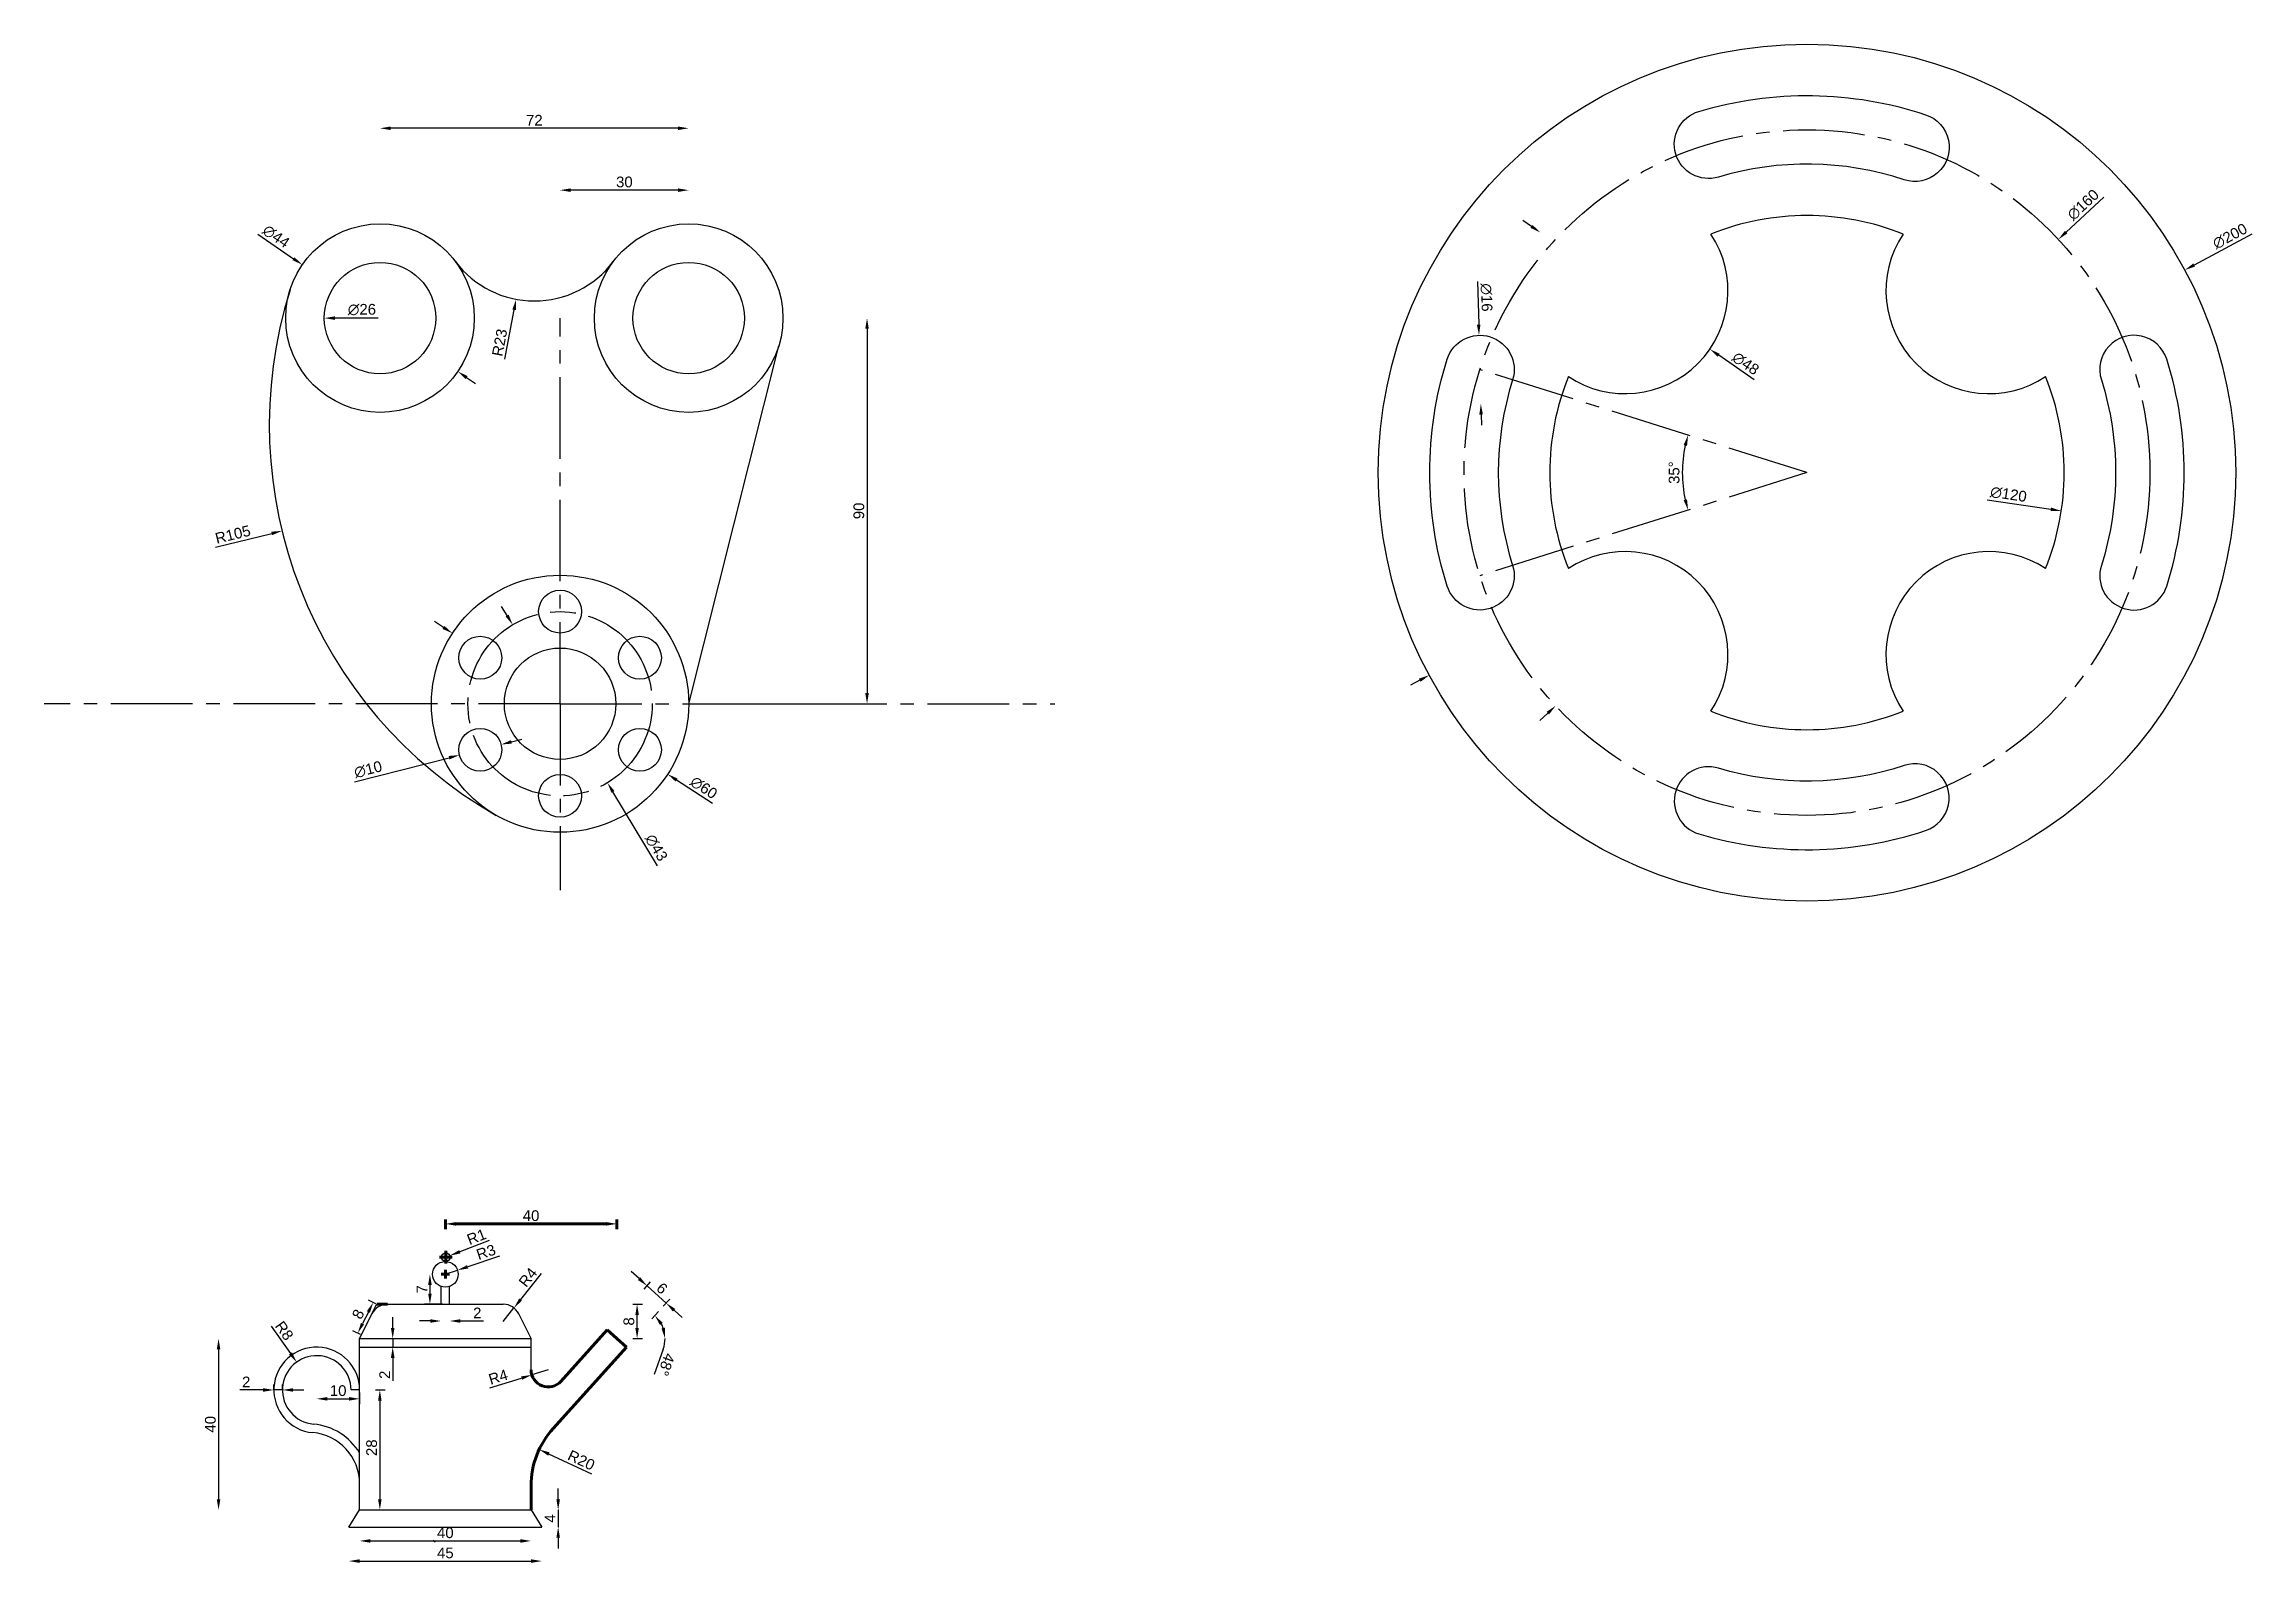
# Model space of a CAD drawing. Header units: inches. Extents: x 934 to 13503, y 40 to 6452.
# Drawn here: x 2551 to 3066, y 2793 to 3148 of the extents above; entities that cross this region are included whole.
import ezdxf

# ---------------------------------------------------------------- set-up
doc = ezdxf.new("R2010")
doc.units = ezdxf.units.IN
doc.linetypes.add('ACAD_ISO08W100', pattern=[36, 24, -3, 6, -3])
doc.linetypes.add('CENTER2', pattern=[28.575, 19.05, -3.175, 3.175, -3.175])
doc.styles.get("Standard").update_dxf_attribs({"font": 'arial.ttf'})
doc.dimstyles.new('ISO-25', dxfattribs={"dimtxt": 2.5, "dimasz": 2.5, "dimexe": 1.25, "dimexo": 0.275, "dimtad": 1, "dimdsep": 46, "dimtxsty": 'Standard', "dimcen": 2.5, "dimclrd": 256, "dimadec": 0, "dimazin": 0, "dimtfac": 1, "dimtmove": 0, "dimatfit": 3, "dimfxl": 1, "dimfxlon": 1, "dimarcsym": 0})

msp = doc.modelspace()

# ---------------------------------------------------------------- texts
at = {"char_height": 2.5, "attachment_point": 5}
for s, insert in [('72', (2665.346, 3129.807)), ('30', (2686.346, 3115.387)), ('∅26', (2625.121, 3085.603)), ('2', (2652.036, 2851.46)), ('10', (2619.583, 2833.316)), ('40', (2644.583, 2800.149)), ('45', (2644.583, 2795.448))]:
    msp.add_mtext(s, dxfattribs=dict(at, insert=insert))
for s, insert, rotation in [('∅160', (3026.644, 3110.066), 42.86995), ('∅200', (3060.873, 3102.732), 28.21224), ('∅44', (2605.096, 3102.675), 325.52322), ('∅16', (2887.432, 3088.445), 271.55328), ('R23', (2657.26, 3077.918), 79.35145), ('∅48', (2947.901, 3073.026), 325.4484), ('90', (2741.05, 3038.631), 90), ('R105', (2595.017, 3033.134), 13.65872), ('∅10', (2626.567, 2978.274), 14.2448), ('∅60', (2704.86, 2974.038), 326.77789), ('∅43', (2693.798, 2960.032), 300.95564), ('7', (2639.111, 2856.983), 90), ('R8', (2607.013, 2847.304), 305.63987), ('40', (2589.781, 2825.483), 90), ('4', (2669.028, 2803.483), 90)]:
    msp.add_mtext(s, dxfattribs=dict(at, insert=insert, rotation=rotation))
at = {"lineweight": 80, "insert": (2664.583, 2874.149), "char_height": 2.5, "attachment_point": 5}
msp.add_mtext('40', dxfattribs=at)

# ---------------------------------------------------------------- blocks, each defined once
blk = doc.blocks.new('*D71')
at = {"color": 0, "lineweight": -2, "transparency": 16777216}
for p, q in [((2628.31, 2833.48), (2630.56, 2833.48)), ((2628.31, 2805.48), (2630.56, 2805.48))]:
    blk.add_line(p, q, dxfattribs=at)
at = {"lineweight": -2, "transparency": 16777216}
blk.add_line((2629.31, 2830.98), (2629.31, 2807.98), dxfattribs=at)
at = {"lineweight": 80, "transparency": 16777216}
for points in [[(2628.89, 2830.98), (2629.72, 2830.98), (2629.31, 2833.48)], [(2628.89, 2807.98), (2629.72, 2807.98), (2629.31, 2805.48)]]:
    blk.add_solid(points, dxfattribs=at)
at = {"layer": 'Defpoints', "color": 0, "lineweight": 80, "transparency": 16777216}
for p in [(2624.58, 2833.48), (2624.58, 2805.48), (2629.31, 2805.48)]:
    blk.add_point(p, dxfattribs=at)
at = {"color": 0, "transparency": 16777216, "insert": (2627.4, 2820), "char_height": 2.5, "attachment_point": 5, "rotation": 90}
blk.add_mtext('28', dxfattribs=at)
blk = doc.blocks.new('*D72')
at = {"lineweight": -2, "transparency": 16777216}
for p, q in [((2602.08, 2833.48), (2596.68, 2833.48)), ((2606.58, 2833.48), (2604.58, 2833.48)), ((2609.08, 2833.48), (2611.58, 2833.48))]:
    blk.add_line(p, q, dxfattribs=at)
at = {"color": 0, "lineweight": -2, "transparency": 16777216}
for p, q in [((2604.58, 2833.48), (2604.58, 2834.73)), ((2606.58, 2833.48), (2606.58, 2834.73))]:
    blk.add_line(p, q, dxfattribs=at)
at = {"lineweight": 80, "transparency": 16777216}
for points in [[(2602.08, 2833.9), (2602.08, 2833.07), (2604.58, 2833.48)], [(2609.08, 2833.9), (2609.08, 2833.07), (2606.58, 2833.48)]]:
    blk.add_solid(points, dxfattribs=at)
at = {"layer": 'Defpoints', "color": 0, "lineweight": 80, "transparency": 16777216}
for p in [(2604.58, 2833.48), (2604.58, 2833.48), (2606.58, 2833.48)]:
    blk.add_point(p, dxfattribs=at)
at = {"color": 0, "transparency": 16777216, "insert": (2598.13, 2835.36), "char_height": 2.5, "attachment_point": 5}
blk.add_mtext('2', dxfattribs=at)
blk = doc.blocks.new('*D73')
at = {"lineweight": -2, "transparency": 16777216}
for p, q in [((2632.31, 2847.98), (2632.31, 2850.48)), ((2632.31, 2845.48), (2632.31, 2843.48)), ((2632.31, 2840.98), (2632.31, 2835.58))]:
    blk.add_line(p, q, dxfattribs=at)
at = {"color": 0, "lineweight": -2, "transparency": 16777216}
for p, q in [((2631.31, 2845.48), (2633.56, 2845.48)), ((2631.31, 2843.48), (2633.56, 2843.48))]:
    blk.add_line(p, q, dxfattribs=at)
at = {"lineweight": 80, "transparency": 16777216}
for points in [[(2631.89, 2847.98), (2632.73, 2847.98), (2632.31, 2845.48)], [(2631.89, 2840.98), (2632.73, 2840.98), (2632.31, 2843.48)]]:
    blk.add_solid(points, dxfattribs=at)
at = {"layer": 'Defpoints', "color": 0, "lineweight": 80, "transparency": 16777216}
for p in [(2624.58, 2845.48), (2624.58, 2843.48), (2632.31, 2843.48)]:
    blk.add_point(p, dxfattribs=at)
at = {"color": 0, "transparency": 16777216, "insert": (2630.43, 2837.03), "char_height": 2.5, "attachment_point": 5, "rotation": 90}
blk.add_mtext('2', dxfattribs=at)
blk = doc.blocks.new('*D74')
at = {"color": 0, "lineweight": -2, "transparency": 16777216}
for p, q in [((2628.34, 2853.61), (2626.62, 2854.46)), ((2624.76, 2846.45), (2623.04, 2847.31))]:
    blk.add_line(p, q, dxfattribs=at)
at = {"lineweight": -2, "transparency": 16777216}
blk.add_line((2626.62, 2851.67), (2625.28, 2848.99), dxfattribs=at)
at = {"lineweight": 80, "transparency": 16777216}
for points in [[(2626.25, 2851.86), (2626.99, 2851.48), (2627.74, 2853.9)], [(2624.91, 2849.17), (2625.65, 2848.8), (2624.16, 2846.75)]]:
    blk.add_solid(points, dxfattribs=at)
at = {"layer": 'Defpoints', "color": 0, "lineweight": 80, "transparency": 16777216}
for p in [(2628.58, 2853.48), (2624.16, 2846.75), (2625.01, 2846.33)]:
    blk.add_point(p, dxfattribs=at)
at = {"color": 0, "transparency": 16777216, "insert": (2624.25, 2851.18), "char_height": 2.5, "attachment_point": 5, "rotation": 63.4349}
blk.add_mtext('8', dxfattribs=at)
blk = doc.blocks.new('*D75')
at = {"lineweight": -2, "transparency": 16777216}
for p, q in [((2657.18, 2864.69), (2649.8, 2862.23)), ((2644.58, 2860.48), (2647.43, 2861.43))]:
    blk.add_line(p, q, dxfattribs=at)
at = {"lineweight": 80, "transparency": 16777216}
blk.add_solid([(2649.67, 2862.62), (2649.93, 2861.83), (2647.43, 2861.43)], dxfattribs=at)
at = {"layer": 'Defpoints', "color": 0, "lineweight": 80, "transparency": 16777216}
for p in [(2644.58, 2860.48), (2647.43, 2861.43)]:
    blk.add_point(p, dxfattribs=at)
at = {"color": 0, "transparency": 16777216, "insert": (2654.07, 2865.66), "char_height": 2.5, "attachment_point": 5, "rotation": 18.4856}
blk.add_mtext('R3', dxfattribs=at)
blk = doc.blocks.new('*D76')
at = {"lineweight": -2, "transparency": 16777216}
for p, q in [((2644.69, 2864.48), (2645.62, 2864.84)), ((2654.77, 2868.35), (2647.96, 2865.73))]:
    blk.add_line(p, q, dxfattribs=at)
at = {"lineweight": 80, "transparency": 16777216}
blk.add_solid([(2647.81, 2866.12), (2648.11, 2865.35), (2645.62, 2864.84)], dxfattribs=at)
at = {"layer": 'Defpoints', "color": 0, "lineweight": 80, "transparency": 16777216}
for p in [(2644.69, 2864.48), (2645.62, 2864.84)]:
    blk.add_point(p, dxfattribs=at)
at = {"color": 0, "transparency": 16777216, "insert": (2651.86, 2869.24), "char_height": 2.5, "attachment_point": 5, "rotation": 20.9792}
blk.add_mtext('R1', dxfattribs=at)
blk = doc.blocks.new('*D77')
at = {"lineweight": -2, "transparency": 16777216}
for p, q in [((2666.95, 2860.68), (2662.14, 2854.58)), ((2658.11, 2849.48), (2660.59, 2852.62))]:
    blk.add_line(p, q, dxfattribs=at)
at = {"lineweight": 80, "transparency": 16777216}
blk.add_solid([(2661.81, 2854.84), (2662.47, 2854.33), (2660.59, 2852.62)], dxfattribs=at)
at = {"layer": 'Defpoints', "color": 0, "lineweight": 80, "transparency": 16777216}
for p in [(2658.11, 2849.48), (2660.59, 2852.62)]:
    blk.add_point(p, dxfattribs=at)
at = {"color": 0, "transparency": 16777216, "insert": (2663.85, 2859.78), "char_height": 2.5, "attachment_point": 5, "rotation": 51.7093}
blk.add_mtext('R4', dxfattribs=at)
blk = doc.blocks.new('*U78')
blk.add_circle((0, 0), 5)
blk = doc.blocks.new('*U79')
at = {"color": 0, "linetype": 'ByBlock', "lineweight": -2, "transparency": 16777216}
blk.add_blockref('*U78', (4136.46, 2301.78), dxfattribs=at)
for p, rotation in [((4117.84, 2291.03), 59.99999999999999), ((4155.08, 2291.03), 300.0000000000001), ((4117.84, 2269.53), 120), ((4155.08, 2269.53), 240), ((4136.46, 2258.78), 180)]:
    blk.add_blockref('*U78', p, dxfattribs=dict(at, rotation=rotation))
blk = doc.blocks.new('*D80')
at = {"lineweight": -2, "transparency": 16777216}
blk.add_arc((2962.21, 3047.57), 29.08, 167.4271, 192.5729, dxfattribs=at)
at = {"lineweight": 80, "transparency": 16777216}
for points in [[(2933.43, 3054), (2934.23, 3053.79), (2934.48, 3056.31)], [(2934.23, 3041.34), (2933.43, 3041.13), (2934.48, 3038.82)]]:
    blk.add_solid(points, dxfattribs=at)
at = {"layer": 'Defpoints', "color": 0, "lineweight": 80, "transparency": 16777216}
for p in [(2885.92, 3071.62), (2933.28, 3050.52), (2962.21, 3047.57), (2962.21, 3047.57), (2885.92, 3023.51)]:
    blk.add_point(p, dxfattribs=at)
at = {"color": 0, "transparency": 16777216, "insert": (2931.23, 3047.57), "char_height": 2.5, "attachment_point": 5, "rotation": 90}
blk.add_mtext('35°', dxfattribs=at)
blk = doc.blocks.new('*D81')
at = {"lineweight": -2, "transparency": 16777216}
blk.add_line((3004.24, 3041.25), (3019.07, 3039.02), dxfattribs=at)
at = {"lineweight": 80, "transparency": 16777216}
blk.add_solid([(3019.14, 3039.43), (3019.01, 3038.6), (3021.55, 3038.64)], dxfattribs=at)
at = {"layer": 'Defpoints', "color": 0, "lineweight": 80, "transparency": 16777216}
for p in [(2902.88, 3056.49), (3021.55, 3038.64)]:
    blk.add_point(p, dxfattribs=at)
at = {"color": 0, "transparency": 16777216, "insert": (3009.22, 3042.49), "char_height": 2.5, "attachment_point": 5, "rotation": 351.4481}
blk.add_mtext('∅120', dxfattribs=at)
blk = doc.blocks.new('*D295')
at = {"lineweight": -2, "transparency": 16777216}
blk.add_line((2678.76, 2813.84), (2668.74, 2818.54), dxfattribs=at)
at = {"lineweight": 80, "transparency": 16777216}
blk.add_solid([(2668.92, 2818.92), (2668.56, 2818.16), (2666.48, 2819.6)], dxfattribs=at)
at = {"layer": 'Defpoints', "color": 0, "lineweight": 80, "transparency": 16777216}
for p in [(2666.48, 2819.6), (2684.58, 2811.11)]:
    blk.add_point(p, dxfattribs=at)
at = {"color": 0, "lineweight": 80, "transparency": 16777216, "insert": (2676.3, 2817.09), "char_height": 2.5, "attachment_point": 5, "rotation": 334.8733}
blk.add_mtext('R20', dxfattribs=at)
blk = doc.blocks.new('*D296')
at = {"lineweight": -2, "transparency": 16777216}
for p, q in [((2668.58, 2838.17), (2664.76, 2836.99)), ((2654.95, 2833.95), (2662.37, 2836.25))]:
    blk.add_line(p, q, dxfattribs=at)
at = {"lineweight": 80, "transparency": 16777216}
blk.add_solid([(2662.25, 2836.65), (2662.5, 2835.85), (2664.76, 2836.99)], dxfattribs=at)
at = {"layer": 'Defpoints', "color": 0, "lineweight": 80, "transparency": 16777216}
for p in [(2668.58, 2838.17), (2664.76, 2836.99)]:
    blk.add_point(p, dxfattribs=at)
at = {"color": 0, "lineweight": 80, "transparency": 16777216, "insert": (2656.91, 2836.52), "char_height": 2.5, "attachment_point": 5, "rotation": 17.2042}
blk.add_mtext('R4', dxfattribs=at)
blk = doc.blocks.new('*D297')
at = {"color": 0, "lineweight": -2, "transparency": 16777216}
for p, q in [((2688.31, 2853.48), (2690.56, 2853.48)), ((2688.31, 2845.48), (2690.56, 2845.48))]:
    blk.add_line(p, q, dxfattribs=at)
at = {"lineweight": -2, "transparency": 16777216}
blk.add_line((2689.31, 2847.98), (2689.31, 2850.98), dxfattribs=at)
at = {"lineweight": 80, "transparency": 16777216}
for points in [[(2688.9, 2850.98), (2689.73, 2850.98), (2689.31, 2853.48)], [(2688.9, 2847.98), (2689.73, 2847.98), (2689.31, 2845.48)]]:
    blk.add_solid(points, dxfattribs=at)
at = {"layer": 'Defpoints', "color": 0, "lineweight": 80, "transparency": 16777216}
for p in [(2684.72, 2853.48), (2689.31, 2853.48), (2684.58, 2845.48)]:
    blk.add_point(p, dxfattribs=at)
at = {"color": 0, "lineweight": 80, "transparency": 16777216, "insert": (2687.41, 2849.48), "char_height": 2.5, "attachment_point": 5, "rotation": 90}
blk.add_mtext('8', dxfattribs=at)
blk = doc.blocks.new('*D298')
at = {"lineweight": -2, "transparency": 16777216}
for p, q in [((2689.77, 2859.46), (2687.91, 2861.13)), ((2691.63, 2857.79), (2696.08, 2853.77)), ((2697.94, 2852.1), (2699.8, 2850.43))]:
    blk.add_line(p, q, dxfattribs=at)
at = {"color": 0, "lineweight": -2, "transparency": 16777216}
for p, q in [((2690.96, 2857.04), (2692.46, 2858.72)), ((2695.42, 2853.03), (2696.92, 2854.7))]:
    blk.add_line(p, q, dxfattribs=at)
at = {"lineweight": 80, "transparency": 16777216}
for points in [[(2690.05, 2859.77), (2689.49, 2859.15), (2691.63, 2857.79)], [(2698.22, 2852.41), (2697.66, 2851.79), (2696.08, 2853.77)]]:
    blk.add_solid(points, dxfattribs=at)
at = {"layer": 'Defpoints', "color": 0, "lineweight": 80, "transparency": 16777216}
for p in [(2696.08, 2853.77), (2682.35, 2847.49), (2686.81, 2843.48)]:
    blk.add_point(p, dxfattribs=at)
at = {"color": 0, "lineweight": 80, "transparency": 16777216, "insert": (2695.13, 2857.19), "char_height": 2.5, "attachment_point": 5, "rotation": 318}
blk.add_mtext('6', dxfattribs=at)
blk = doc.blocks.new('*D299')
at = {"color": 0, "lineweight": -2, "transparency": 16777216}
blk.add_line((2692.78, 2850.11), (2694.29, 2851.78), dxfattribs=at)
at = {"lineweight": -2, "transparency": 16777216}
blk.add_line((2695.41, 2843.01), (2693.27, 2837.13), dxfattribs=at)
for start, end in [(19.8702, 28.079), (340.0282, 359.9492)]:
    blk.add_arc((2688.62, 2845.48), 7.23, start, end, dxfattribs=at)
at = {"lineweight": 80, "transparency": 16777216}
for points in [[(2694.66, 2848.62), (2695.32, 2849.14), (2693.45, 2850.85)], [(2695.82, 2848.01), (2695, 2847.86), (2695.84, 2845.47)]]:
    blk.add_solid(points, dxfattribs=at)
at = {"layer": 'Defpoints', "color": 0, "lineweight": 80, "transparency": 16777216}
for p in [(2694.75, 2849.31), (2684.58, 2845.48), (2686.81, 2843.48), (2700.35, 2845.47), (2669.72, 2824.49)]:
    blk.add_point(p, dxfattribs=at)
at = {"color": 0, "lineweight": 80, "transparency": 16777216, "insert": (2696.13, 2839.42), "char_height": 2.5, "attachment_point": 5, "rotation": 250.0282}
blk.add_mtext('48°', dxfattribs=at)

# ---------------------------------------------------------------- dimensions: what is measured, and where the dimension line sits
dim = msp.add_angular_dim_2l(base=(2933.283, 3050.522), line1=((2962.213, 3047.566), (2885.916, 3023.51)), line2=((2962.213, 3047.566), (2885.916, 3071.623)), dimstyle='ISO-25')
dim.commit()
dim.dimension.update_dxf_attribs({"geometry": '*D80', "text_midpoint": (2931.23, 3047.566)})
dim = msp.add_diameter_dim_2p(p1=(2902.88, 3056.489), p2=(3021.546, 3038.644), dimstyle='ISO-25')
dim.commit()
dim.dimension.update_dxf_attribs({"geometry": '*D81', "text_midpoint": (3008.929, 3040.541), "dimtype": 163})
for center, mpoint, picture, middle in [((2644.691, 2864.481), (2645.624, 2864.839), '*D76', (2651.86, 2869.244)), ((2644.583, 2860.483), (2647.429, 2861.434), '*D75', (2654.072, 2865.661)), ((2658.111, 2849.483), (2660.59, 2852.622), '*D77', (2663.85, 2859.777))]:
    dim = msp.add_radius_dim(center=center, mpoint=mpoint, dimstyle='ISO-25')
    dim.commit()
    dim.dimension.update_dxf_attribs({"geometry": picture, "text_midpoint": middle})
at = {"lineweight": 80}
dim = msp.add_aligned_dim(p1=(2682.354, 2847.49), p2=(2686.813, 2843.475), distance=13.856, dimstyle='ISO-25', dxfattribs=at)
dim.commit()
dim.dimension.update_dxf_attribs({"geometry": '*D298', "text_midpoint": (2695.127, 2857.193)})
dim = msp.add_aligned_dim(p1=(2628.583, 2853.483), p2=(2625.006, 2846.327), distance=-0.944, dimstyle='ISO-25')
dim.commit()
dim.dimension.update_dxf_attribs({"geometry": '*D74', "text_midpoint": (2624.249, 2851.177)})
dim = msp.add_linear_dim(base=(2689.313, 2853.481), p1=(2684.583, 2845.483), p2=(2684.722, 2853.481), angle=90, dimstyle='ISO-25', dxfattribs=at)
dim.commit()
dim.dimension.update_dxf_attribs({"geometry": '*D297', "text_midpoint": (2687.411, 2849.482)})
dim = msp.add_linear_dim(base=(2632.311, 2843.483), p1=(2624.583, 2845.483), p2=(2624.583, 2843.483), angle=90, dimstyle='ISO-25')
dim.commit()
dim.dimension.update_dxf_attribs({"geometry": '*D73', "text_midpoint": (2630.431, 2837.03)})
dim = msp.add_angular_dim_2l(base=(2694.747, 2849.307), line1=((2686.813, 2843.475), (2669.72, 2824.492)), line2=((2684.583, 2845.483), (2700.348, 2845.469)), dimstyle='ISO-25', dxfattribs=at)
dim.commit()
dim.dimension.update_dxf_attribs({"geometry": '*D299', "text_midpoint": (2696.128, 2839.422)})
dim = msp.add_radius_dim(center=(2668.583, 2838.174), mpoint=(2664.762, 2836.991), dimstyle='ISO-25', dxfattribs=at)
dim.commit()
dim.dimension.update_dxf_attribs({"geometry": '*D296', "text_midpoint": (2656.914, 2836.524)})
dim = msp.add_linear_dim(base=(2604.583, 2833.483), p1=(2606.583, 2833.483), p2=(2604.583, 2833.483), dimstyle='ISO-25')
dim.commit()
dim.dimension.update_dxf_attribs({"geometry": '*D72', "text_midpoint": (2598.13, 2835.363)})
dim = msp.add_linear_dim(base=(2629.305, 2805.483), p1=(2624.583, 2833.483), p2=(2624.583, 2805.483), angle=90, dimstyle='ISO-25')
dim.commit()
dim.dimension.update_dxf_attribs({"geometry": '*D71', "text_midpoint": (2629.305, 2819.996), "dimtype": 160})
dim = msp.add_radius_dim(center=(2684.583, 2811.11), mpoint=(2666.476, 2819.602), dimstyle='ISO-25', dxfattribs=at)
dim.commit()
dim.dimension.update_dxf_attribs({"geometry": '*D295', "text_midpoint": (2675.494, 2815.372), "dimtype": 164})

# ---------------------------------------------------------------- linework, layer by layer
for p, q in [((2698.846, 3127.927), (2631.846, 3127.927)), ((2698.846, 3113.484), (2673.846, 3113.484)), ((3031.461, 3111.848), (3022.677, 3103.694)), ((2897.961, 3105.022), (2895.902, 3106.44)), ((2600.872, 3103.184), (2609.149, 3097.5)), ((3065.984, 3103.237), (3052.536, 3096.022)), ((2885.359, 3092.165), (2885.631, 3082.119)), ((2658.462, 3074.017), (2660.634, 3085.57)), ((2628.895, 3083.631), (2618.846, 3083.631)), ((2742.951, 3081.131), (2742.951, 2996.131)), ((2701.346, 2993.631), (2722.375, 3077.168)), ((2949.895, 3069.26), (2941.613, 3074.963)), ((2649.543, 3069.763), (2651.604, 3068.347)), ((2886.2, 3061.127), (2886.268, 3058.628)), ((2591.004, 3030.202), (2604.073, 3033.378)), ((2644.158, 3011.438), (2642.067, 3012.807)), ((2659.001, 3014.213), (2657.715, 3016.357)), ((2871.89, 2999.111), (2869.687, 2997.929)), ((2701.971, 2993.631), (2744.201, 2993.631)), ((2901.749, 2991.439), (2899.917, 2989.738)), ((2659.996, 2984.727), (2662.419, 2985.342)), ((2623.396, 2975.435), (2645.457, 2981.036)), ((2694.05, 2955.78), (2683.691, 2973.05)), ((2706.935, 2970.323), (2698.534, 2975.825)), ((2624.583, 2845.483), (2628.583, 2853.483)), ((2631.055, 2853.483), (2658.111, 2853.483)), ((2643.958, 2853.483), (2639.736, 2853.483)), ((2640.986, 2857.983), (2640.986, 2855.983)), ((2643.583, 2853.483), (2643.583, 2857.654)), ((2644.583, 2853.483), (2658.111, 2853.483)), ((2645.583, 2853.483), (2645.583, 2857.654)), ((2603.928, 2848.344), (2608.465, 2842.016)), ((2641.083, 2849.58), (2638.583, 2849.58)), ((2648.083, 2849.58), (2653.489, 2849.58)), ((2664.583, 2845.483), (2661.689, 2851.271)), ((2591.682, 2842.983), (2591.682, 2807.983)), ((2624.583, 2845.483), (2664.583, 2845.483)), ((2624.583, 2811.574), (2624.583, 2845.483)), ((2624.583, 2843.483), (2664.583, 2843.483)), ((2664.583, 2838.174), (2664.583, 2845.483)), ((2624.583, 2833.483), (2622.583, 2833.483)), ((2624.583, 2832.858), (2624.583, 2830.164)), ((2617.083, 2831.414), (2622.083, 2831.414)), ((2624.583, 2805.483), (2624.583, 2811.574)), ((2670.903, 2807.983), (2670.903, 2810.483)), ((2622.083, 2801.483), (2624.583, 2805.483)), ((2624.583, 2805.483), (2664.583, 2805.483)), ((2664.583, 2805.483), (2667.083, 2801.483)), ((2670.903, 2805.483), (2670.903, 2801.483)), ((2622.083, 2801.483), (2667.083, 2801.483)), ((2627.083, 2798.248), (2662.083, 2798.248)), ((2670.903, 2798.983), (2670.903, 2796.483)), ((2624.583, 2793.551), (2664.583, 2793.551))]:
    msp.add_line(p, q)
at = {"linetype": 'CENTER2'}
for p, q in [((2671.346, 2993.631), (2671.346, 3083.631)), ((2962.213, 3047.566), (2885.916, 3071.623)), ((2962.213, 3047.566), (2885.916, 3023.51)), ((2671.346, 2993.631), (2550.999, 2993.631)), ((2671.346, 2993.631), (2786.787, 2993.631)), ((2671.346, 2993.631), (2671.346, 2950.144))]:
    msp.add_line(p, q, dxfattribs=at)
at = {"lineweight": 80}
for p, q in [((2644.583, 2873.248), (2644.583, 2870.998)), ((2647.083, 2872.248), (2682.083, 2872.248)), ((2684.583, 2873.248), (2684.583, 2870.998)), ((2644.691, 2864.481), (2643.191, 2864.481)), ((2644.691, 2864.481), (2644.691, 2865.981)), ((2644.691, 2864.481), (2644.691, 2862.981)), ((2644.691, 2864.481), (2646.191, 2864.481)), ((2644.583, 2860.483), (2643.583, 2860.483)), ((2644.583, 2860.483), (2644.583, 2861.483)), ((2644.583, 2860.483), (2644.583, 2859.483)), ((2644.583, 2860.483), (2645.583, 2860.483)), ((2631.055, 2853.483), (2628.583, 2853.483)), ((2686.813, 2843.475), (2669.72, 2824.492)), ((2682.354, 2847.49), (2671.556, 2835.498)), ((2686.813, 2843.475), (2682.354, 2847.49)), ((2664.583, 2805.483), (2664.583, 2811.11)), ((2642.053, 2798.248), (2641.913, 2798.093))]:
    msp.add_line(p, q, dxfattribs=at)
for points in [[(2936.971, 3131.868, -0.1539147), (2989.889, 3131.101, -1), (2984.857, 3115.913, 0.1539147), (2941.56, 3116.541, -1)], [(2878.286, 3021.104, -0.1539147), (2878.286, 3074.029, -1), (2893.545, 3069.217, 0.1539147), (2893.545, 3025.916, -1)], [(3046.14, 3021.104, 0.1539147), (3046.14, 3074.029, 1), (3030.881, 3069.217, -0.1539147), (3030.881, 3025.916, 1)], [(2936.971, 2963.265, 0.1539147), (2989.889, 2964.032, 1), (2984.857, 2979.22, -0.1539147), (2941.56, 2978.592, 1)]]:
    msp.add_lwpolyline(points, format="xyb", close=True)
for centre, radius in [((2962.213, 3047.566), 100), ((2629.346, 3083.631), 22), ((2701.346, 3083.631), 22), ((2629.346, 3083.631), 13), ((2701.346, 3083.631), 13), ((2671.346, 2993.631), 30), ((2671.346, 2993.631), 13), ((2644.583, 2860.483), 3), ((2644.691, 2864.481), 1)]:
    msp.add_circle(centre, radius)
at = {"linetype": 'CENTER2'}
msp.add_circle((2962.213, 3047.566), 80, dxfattribs=at)
at = {"linetype": 'ACAD_ISO08W100'}
msp.add_circle((2671.346, 2993.631), 21.5, dxfattribs=at)
for centre, radius, start, end in [((2962.213, 3047.566), 60, 68.07392, 111.92608), ((2919.787, 3089.993), 24, 236.53696, 33.46304), ((3004.64, 3089.993), 24, 146.53696, 303.46304), ((2665.346, 3110.631), 23, 216.8699, 323.1301), ((2708.533, 3058.763), 105, 162.56531, 240.27581), ((2962.213, 3047.566), 60, 158.07392, 201.92608), ((2962.213, 3047.566), 60, 338.07392, 21.92608), ((2919.787, 3005.14), 24, 326.53696, 123.46304), ((3004.64, 3005.14), 24, 56.53696, 213.46304), ((2962.213, 3047.566), 60, 248.07392, 291.92608), ((2631.055, 2849.483), 4, 90, 153.43495), ((2658.111, 2849.483), 4, 26.56505, 90), ((2614.583, 2833.483), 10, 0, 264.78409), ((2614.583, 2833.483), 8, 0, 264.78409), ((2612.583, 2811.574), 12, 0, 84.78409), ((2612.583, 2811.574), 14, 31.00272, 84.78409)]:
    msp.add_arc(centre, radius, start, end)
at = {"lineweight": 80}
for centre, radius, start, end in [((2668.583, 2838.174), 4, 180, 318), ((2684.583, 2811.11), 20, 138, 180)]:
    msp.add_arc(centre, radius, start, end, dxfattribs=at)
for points in [[(2631.846, 3128.343), (2631.846, 3127.51), (2629.346, 3127.927)], [(2698.846, 3128.343), (2698.846, 3127.51), (2701.346, 3127.927)], [(2673.846, 3113.901), (2673.846, 3113.068), (2671.346, 3113.484)], [(2698.846, 3113.901), (2698.846, 3113.068), (2701.346, 3113.484)], [(2898.197, 3105.365), (2897.725, 3104.679), (2900.02, 3103.604)], [(3022.394, 3104), (3022.961, 3103.389), (3020.845, 3101.993)], [(2609.385, 3097.844), (2608.913, 3097.157), (2611.21, 3096.085)], [(3052.339, 3096.389), (3052.733, 3095.655), (3050.333, 3094.84)], [(2660.224, 3085.647), (2661.043, 3085.494), (2661.096, 3088.027)], [(2618.846, 3084.048), (2618.846, 3083.215), (2616.346, 3083.631)], [(2742.535, 3081.131), (2743.368, 3081.131), (2742.951, 3083.631)], [(2886.048, 3082.13), (2885.215, 3082.108), (2885.699, 3079.62)], [(2941.849, 3075.307), (2941.376, 3074.62), (2939.553, 3076.381)], [(2649.779, 3070.106), (2649.307, 3069.419), (2647.482, 3071.178)], [(2886.617, 3061.138), (2885.784, 3061.115), (2886.133, 3063.626)], [(2603.975, 3033.783), (2604.171, 3032.973), (2606.502, 3033.969)], [(2659.358, 3014.427), (2658.644, 3013.999), (2660.287, 3012.069)], [(2644.386, 3011.786), (2643.93, 3011.089), (2646.249, 3010.068)], [(2871.693, 2999.478), (2872.087, 2998.744), (2874.093, 3000.293)], [(2742.535, 2996.131), (2743.368, 2996.131), (2742.951, 2993.631)], [(2901.465, 2991.744), (2902.032, 2991.133), (2903.581, 2993.14)], [(2659.893, 2985.131), (2660.098, 2984.323), (2657.573, 2984.112)], [(2645.354, 2981.44), (2645.56, 2980.632), (2647.88, 2981.651)], [(2698.762, 2976.174), (2698.306, 2975.477), (2696.443, 2977.195)], [(2684.048, 2973.264), (2683.334, 2972.835), (2682.405, 2975.194)], [(2640.569, 2857.983), (2641.403, 2857.983), (2640.986, 2860.483)], [(2640.569, 2855.983), (2641.403, 2855.983), (2640.986, 2853.483)], [(2641.083, 2849.997), (2641.083, 2849.164), (2643.583, 2849.58)], [(2648.083, 2849.997), (2648.083, 2849.164), (2645.583, 2849.58)], [(2591.266, 2842.983), (2592.099, 2842.983), (2591.682, 2845.483)], [(2608.804, 2842.259), (2608.126, 2841.773), (2609.922, 2839.984)], [(2617.083, 2831.831), (2617.083, 2830.998), (2614.583, 2831.414)], [(2622.083, 2831.831), (2622.083, 2830.998), (2624.583, 2831.414)], [(2591.266, 2807.983), (2592.099, 2807.983), (2591.682, 2805.483)], [(2670.486, 2807.983), (2671.32, 2807.983), (2670.903, 2805.483)], [(2627.083, 2798.665), (2627.083, 2797.831), (2624.583, 2798.248)], [(2662.083, 2798.665), (2662.083, 2797.831), (2664.583, 2798.248)], [(2670.486, 2798.983), (2671.32, 2798.983), (2670.903, 2801.483)], [(2624.583, 2793.968), (2624.583, 2793.135), (2622.083, 2793.551)], [(2664.583, 2793.968), (2664.583, 2793.135), (2667.083, 2793.551)]]:
    msp.add_solid(points)
for points in [[(2647.083, 2872.665), (2647.083, 2871.831), (2644.583, 2872.248)], [(2682.083, 2872.665), (2682.083, 2871.831), (2684.583, 2872.248)]]:
    msp.add_solid(points, dxfattribs=at)

# ---------------------------------------------------------------- block references
msp.add_blockref('*U79', (-1465.11, 713.35))

msp.set_redraw_order([(e.dxf.handle, doc.entitydb.next_handle()) for e in msp.query("TEXT MTEXT ATTDEF DIMENSION ARC_DIMENSION")])  # texts and dimensions are drawn at this point

doc.saveas('drawing.dxf')
